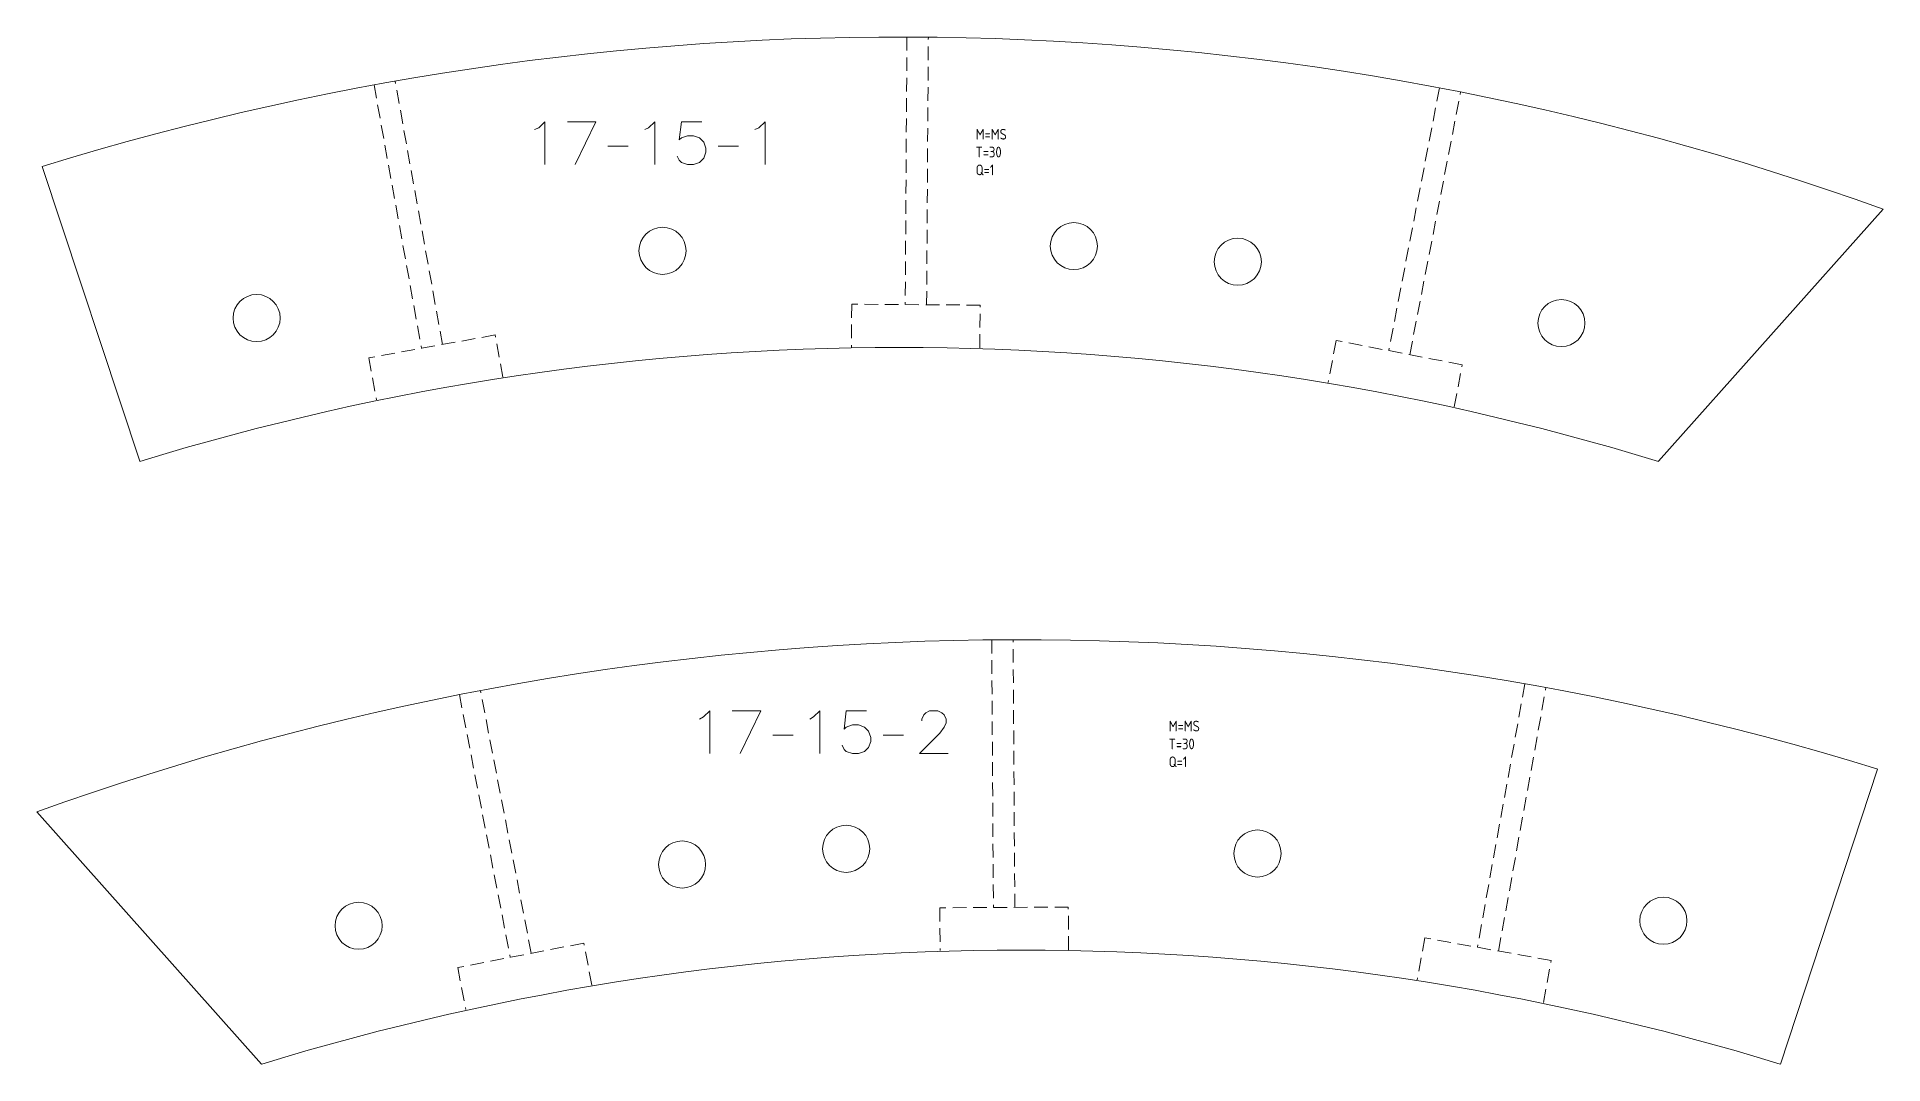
# Model space of a CAD drawing. Header units: millimetres. Extents: x 1194 to 13941, y 635 to 3106.
# Drawn here: x 1194 to 2919, y 1586 to 2545 of the extents above; entities that cross this region are included whole.
import ezdxf

# ---------------------------------------------------------------- set-up
doc = ezdxf.new("R2010")
doc.units = ezdxf.units.MM
doc.linetypes.add('DASHED', pattern=[19.05, 12.7, -6.35])
doc.styles.get("Standard").update_dxf_attribs({"font": 'dim.shx'})

msp = doc.modelspace()

# ---------------------------------------------------------------- texts
at = {"char_height": 10, "attachment_point": 1}
for insert in [(2070.8, 2459.1), (2251.2, 1906.3)]:
    msp.add_mtext_dynamic_manual_height_columns('M=MS\\PT=30\\PQ=1', width=20.37, gutter_width=12.5, heights=[0], dxfattribs=dict(at, insert=insert))

# ---------------------------------------------------------------- linework, layer by layer
at = {"color": 5, "linetype": 'DASHED', "lineweight": 0}
for p, q in [((2006.6, 2544.9), (2005, 2295)), ((2006.6, 2544.9), (2005, 2295)), ((2025, 2294.8), (2026.6, 2544.8)), ((2025, 2294.8), (2026.6, 2544.8)), ((1572.6, 2257.7), (1528.3, 2503.7)), ((1572.6, 2257.7), (1528.3, 2503.7)), ((1508.6, 2500.2), (1553, 2254.1)), ((1508.6, 2500.2), (1553, 2254.1)), ((2504.3, 2497.5), (2456.8, 2252)), ((2504.3, 2497.5), (2456.8, 2252)), ((2476.5, 2248.2), (2524, 2493.7)), ((2476.5, 2248.2), (2524, 2493.7)), ((1955, 2295.3), (1954.7, 2255.3)), ((1955, 2295.3), (1954.7, 2255.3)), ((2075, 2294.5), (1955, 2295.3)), ((2075, 2294.5), (1955, 2295.3)), ((2074.7, 2254.5), (2075, 2294.5)), ((2074.7, 2254.5), (2075, 2294.5)), ((1621.8, 2266.6), (1503.7, 2245.3)), ((1621.8, 2266.6), (1503.7, 2245.3)), ((1628.9, 2227.2), (1621.8, 2266.6)), ((1628.9, 2227.2), (1621.8, 2266.6)), ((2407.8, 2261.5), (2400.1, 2222.2)), ((2525.6, 2238.7), (2407.8, 2261.5)), ((1503.7, 2245.3), (1510.8, 2205.9)), ((1503.7, 2245.3), (1510.8, 2205.9)), ((2518, 2199.4), (2525.6, 2238.7)), ((2085.8, 1981.9), (2087.4, 1731.9)), ((2085.8, 1981.9), (2087.4, 1731.9)), ((2107.4, 1732), (2105.8, 1982)), ((2107.4, 1732), (2105.8, 1982)), ((1655.5, 1689.1), (1608, 1934.5)), ((1655.5, 1689.1), (1608, 1934.5)), ((2584.1, 1940.8), (2539.7, 1694.8)), ((2584.1, 1940.8), (2539.7, 1694.8)), ((2559.4, 1691.2), (2603.8, 1937.3)), ((2559.4, 1691.2), (2603.8, 1937.3)), ((1588.4, 1930.7), (1635.9, 1685.3)), ((1588.4, 1930.7), (1635.9, 1685.3)), ((2157.4, 1732.3), (2037.4, 1731.6)), ((2157.4, 1732.3), (2037.4, 1731.6)), ((2037.4, 1731.6), (2037.6, 1691.6)), ((2037.4, 1731.6), (2037.6, 1691.6)), ((2157.6, 1692.3), (2157.4, 1732.3)), ((2157.6, 1692.3), (2157.4, 1732.3)), ((1704.6, 1698.6), (1586.8, 1675.8)), ((1712.2, 1659.3), (1704.6, 1698.6)), ((2490.5, 1703.6), (2483.4, 1664.3)), ((2490.5, 1703.6), (2483.4, 1664.3)), ((2608.6, 1682.3), (2490.5, 1703.6)), ((2608.6, 1682.3), (2490.5, 1703.6)), ((1586.8, 1675.8), (1594.4, 1636.5)), ((2601.5, 1643), (2608.6, 1682.3)), ((2601.5, 1643), (2608.6, 1682.3))]:
    msp.add_line(p, q, dxfattribs=at)
at = {"color": 3, "linetype": 'Continuous', "lineweight": 0}
for p, q in [((1198.6, 2424), (1289.6, 2148.6)), ((2708.8, 2148.6), (2918.8, 2384.1)), ((2822.8, 1585.6), (2913.7, 1861.1)), ((1193.6, 1821.2), (1403.6, 1585.6))]:
    msp.add_line(p, q, dxfattribs=at)
at = {"color": 5, "lineweight": 0}
for points in [[(1658.6, 2458.4), (1662.7, 2460.2), (1668.2, 2465.7), (1668.2, 2425.8)], [(1689.4, 2465.7), (1715.8, 2465.7), (1696.7, 2425.8)], [(1761.6, 2458.4), (1765.2, 2460.2), (1771.1, 2465.7), (1771.1, 2425.8)], [(1815, 2465.7), (1796, 2465.7), (1793.8, 2448.9), (1796, 2450.7), (1801.5, 2452.6), (1807.3, 2452.6), (1812.8, 2450.7), (1816.9, 2446.7), (1818.7, 2441.2), (1818.7, 2437.2), (1816.9, 2431.7), (1812.8, 2427.7), (1807.3, 2425.8), (1801.5, 2425.8), (1796, 2427.7), (1793.8, 2429.8), (1792, 2433.5)], [(1864.5, 2458.4), (1868.1, 2460.2), (1874, 2465.7), (1874, 2425.8)], [(1727.1, 2443), (1746.2, 2443)], [(1830.1, 2443), (1849.1, 2443)], [(1812.8, 1907.9), (1816.5, 1909.8), (1822.4, 1915.6), (1822.4, 1875.7)], [(1843.2, 1915.6), (1870, 1915.6), (1850.9, 1875.7)], [(1915.8, 1907.9), (1919.4, 1909.8), (1925.3, 1915.6), (1925.3, 1875.7)], [(1968.9, 1915.6), (1949.8, 1915.6), (1948, 1898.4), (1949.8, 1900.2), (1955.7, 1902.4), (1961.2, 1902.4), (1967, 1900.2), (1970.7, 1896.6), (1972.9, 1890.7), (1972.9, 1887), (1970.7, 1881.2), (1967, 1877.5), (1961.2, 1875.7), (1955.7, 1875.7), (1949.8, 1877.5), (1948, 1879.4), (1946.2, 1883.4)], [(2020.5, 1906.1), (2020.5, 1907.9), (2022.3, 1911.9), (2024.2, 1913.8), (2027.8, 1915.6), (2035.5, 1915.6), (2039.2, 1913.8), (2041.4, 1911.9), (2043.2, 1907.9), (2043.2, 1904.3), (2041.4, 1900.2), (2037.4, 1894.7), (2018.3, 1875.7), (2045.1, 1875.7)], [(1881.3, 1892.9), (1900.4, 1892.9)], [(1984.3, 1892.9), (2003.3, 1892.9)]]:
    msp.add_lwpolyline(points, dxfattribs=at)
at = {"color": 3, "linetype": 'Continuous', "lineweight": 0}
for centre in [(1778.2, 2345.2), (2162.6, 2349.6), (2315.8, 2335), (1398.9, 2282.4), (2618.2, 2277.7), (1949.8, 1786.7), (2334.2, 1782.3), (1796.5, 1772), (1494.2, 1714.8), (2713.5, 1719.5)]:
    msp.add_circle(centre, 22, dxfattribs=at)
for centre, radius, start, end in [((1999.2, -165.1), 2710, 70.1636, 107.1823), ((1999.2, -165.1), 2420, 72.9495, 107.0505), ((2113.2, -728), 2710, 72.8177, 109.8364), ((2113.2, -728), 2420, 72.9495, 107.0505)]:
    msp.add_arc(centre, radius, start, end, dxfattribs=at)

msp.set_redraw_order([(e.dxf.handle, doc.entitydb.next_handle()) for e in msp.query("TEXT MTEXT ATTDEF DIMENSION ARC_DIMENSION")])  # texts and dimensions are drawn at this point

doc.saveas('drawing.dxf')
